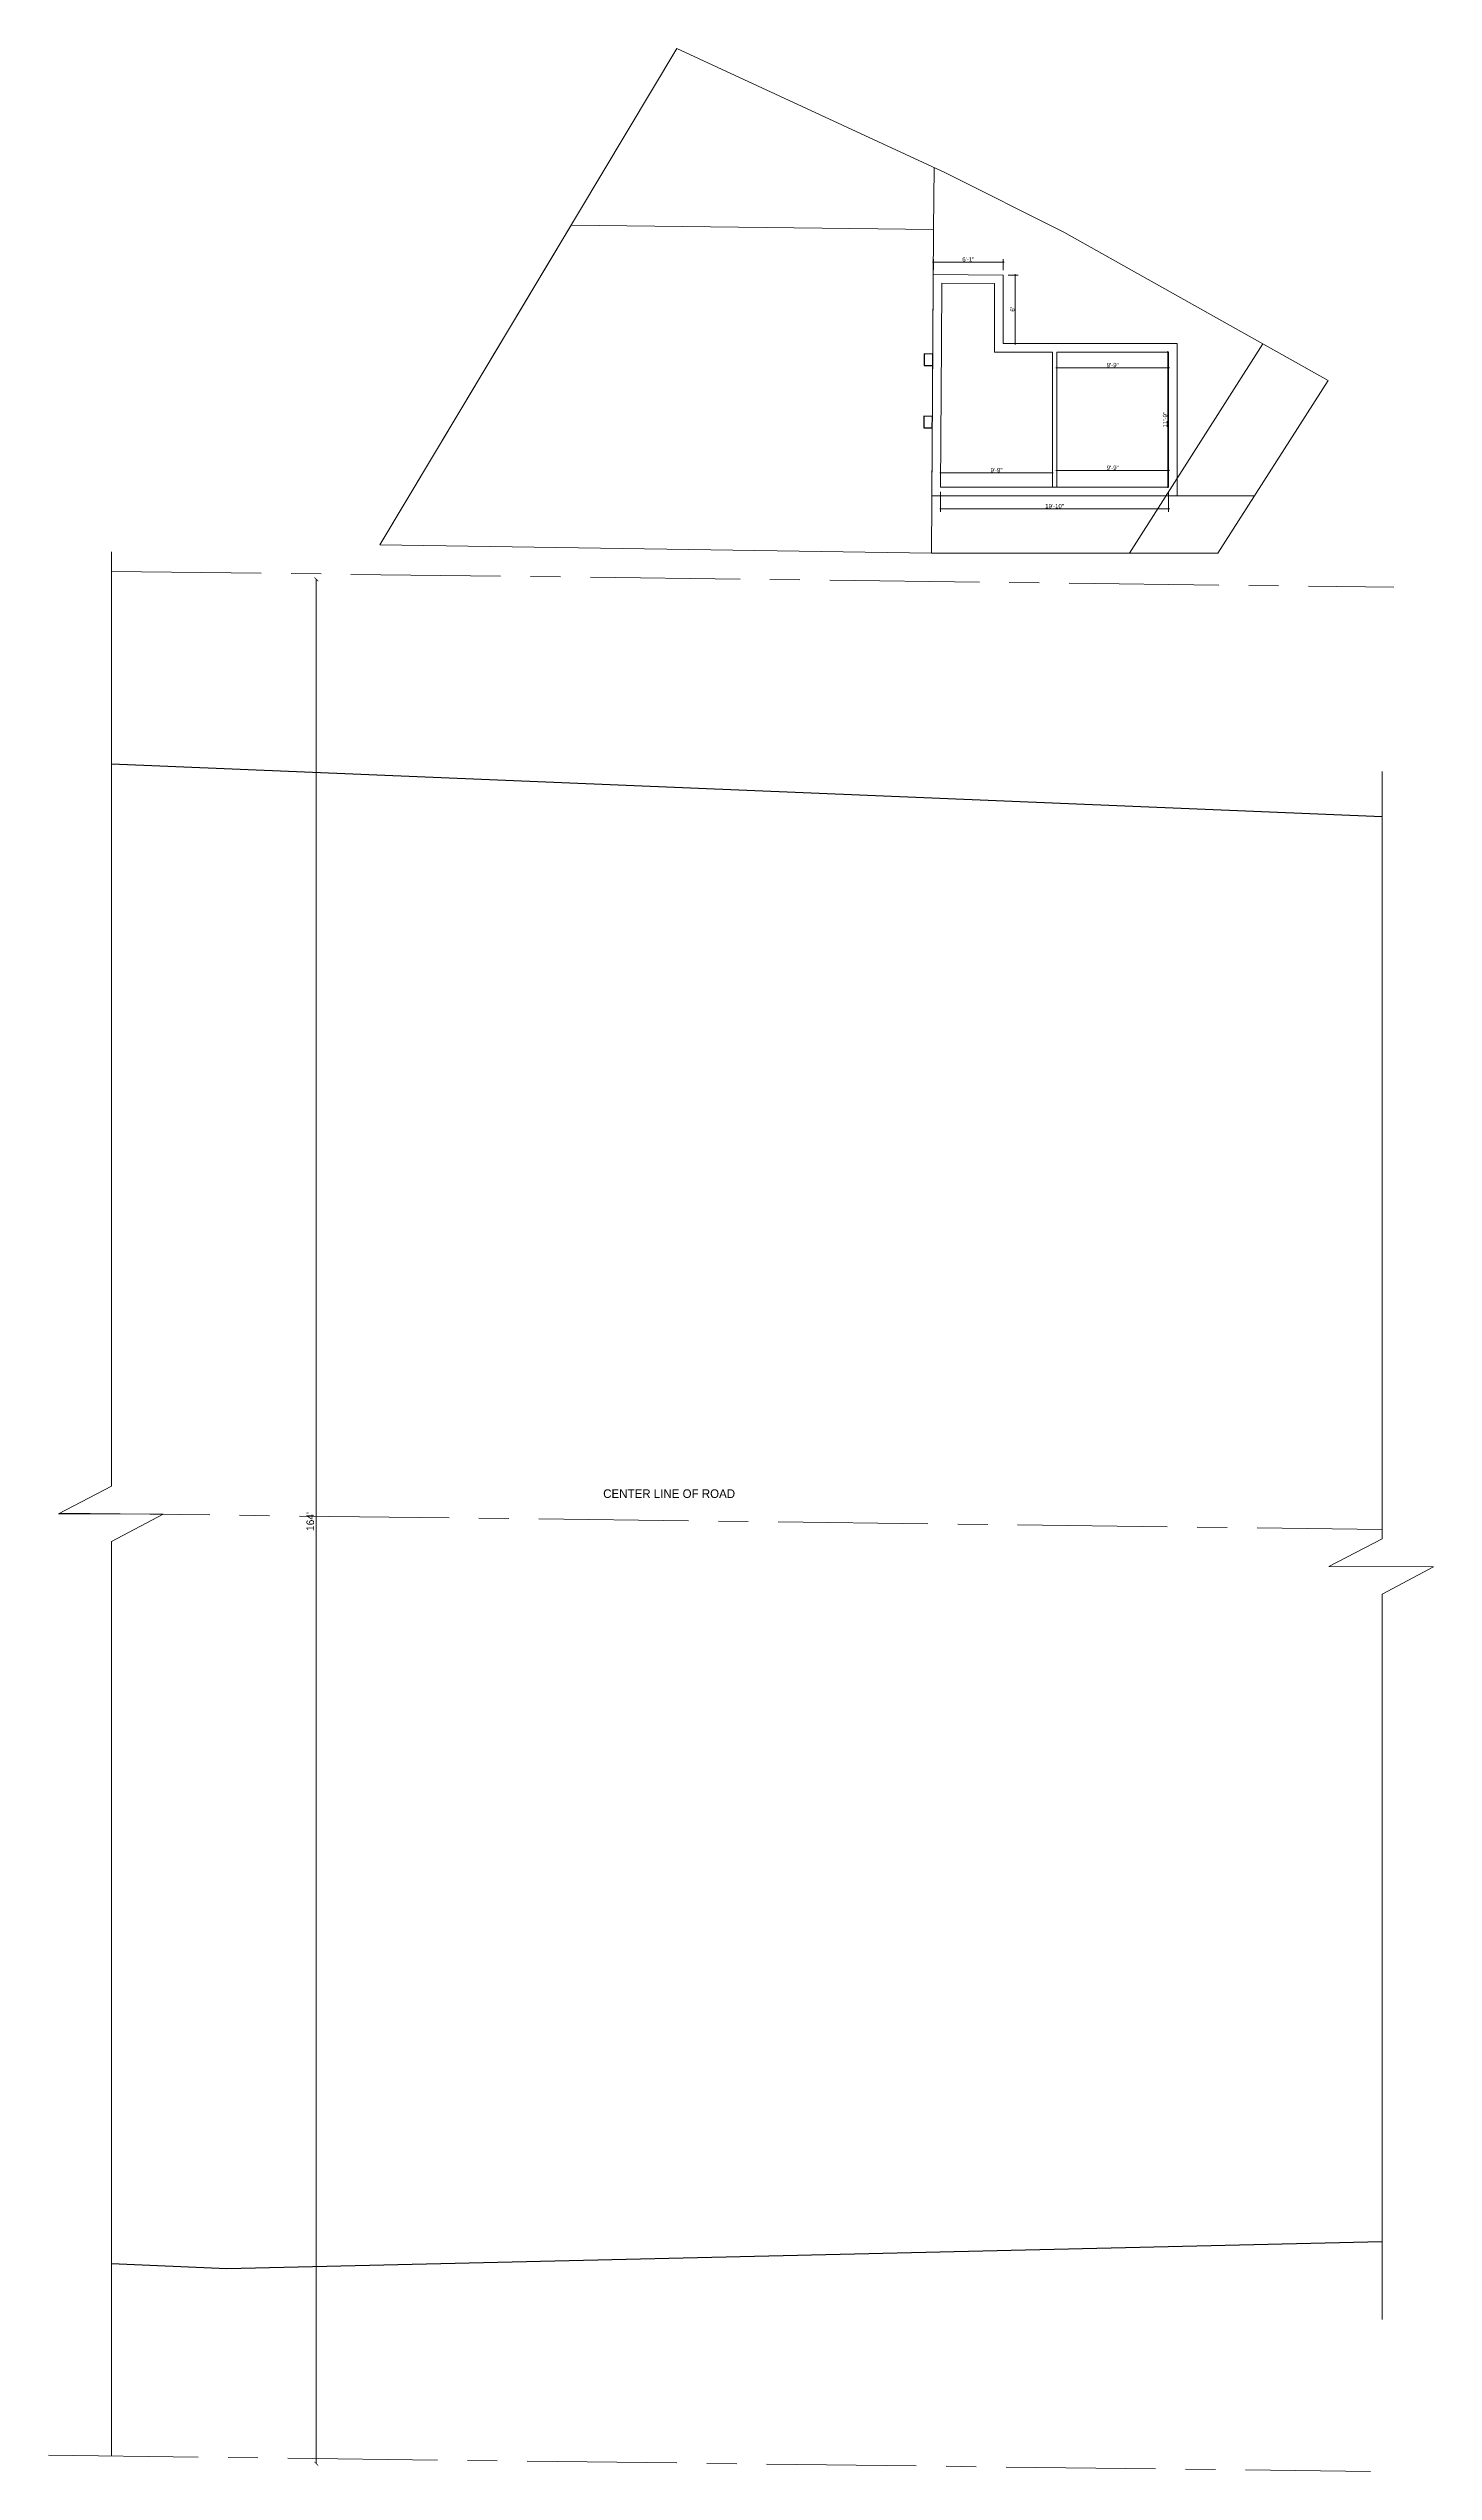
# Model space of a CAD drawing. Header units: inches. Extents: x 4069 to 291496, y -47643 to 12535.
# Drawn here: x 49157 to 50603, y 6206 to 8737 of the extents above; entities that cross this region are included whole.
import ezdxf

# ---------------------------------------------------------------- set-up
doc = ezdxf.new("R2010")
doc.units = ezdxf.units.IN
doc.header["$LTSCALE"] = 5
doc.header["$MEASUREMENT"] = 0
doc.linetypes.add('CENTER', pattern=[2, 1.25, -0.25, 0.25, -0.25])
doc.layers.add('A-WALL', color=7, linetype='Continuous', lineweight=9)
doc.layers.add('DOOR', color=62, linetype='Continuous', lineweight=0)
for name, color, linetype in [('DIM', 5, 'Continuous'), ('TEXT', 6, 'Continuous'), ('WALL', 7, 'Continuous')]:
    doc.layers.add(name, color=color, linetype=linetype)
doc.layers.add('dim line', color=7, linetype='Continuous', lineweight=15, true_color=0xfab2b2)
doc.styles.get("Standard").update_dxf_attribs({"font": 'arial.ttf'})
doc.styles.add('tt', font='stylu.ttf', dxfattribs={"height": 8})
doc.dimstyles.new('Copy(2) of STANDARD', dxfattribs={"dimtxt": 2, "dimasz": 4, "dimexe": 0, "dimexo": 0, "dimgap": 2, "dimtad": 1, "dimdec": 0, "dimzin": 0, "dimdsep": 46, "dimlunit": 3, "dimtxsty": 'tt', "dimblk": 'ARCHTICK', "dimcen": 0.0505, "dimse1": 1, "dimse2": 1, "dimclrd": 5, "dimclre": 5, "dimclrt": 7, "dimadec": 1, "dimazin": 0, "dimtm": 1e-09, "dimtfac": 1, "dimtdec": 0, "dimtofl": 0, "dimtmove": 1, "dimatfit": 3, "dimfxl": 1, "dimtolj": 2, "dimtzin": 0, "dimlwd": 13, "dimarcsym": 0})
doc.dimstyles.new('Standard$0', dxfattribs={"dimtxt": 6, "dimasz": 4, "dimexe": 3, "dimexo": 6, "dimgap": 3, "dimtad": 1, "dimdec": 1, "dimzin": 0, "dimdsep": 46, "dimlunit": 4, "dimtxsty": 'Standard', "dimcen": 0.09, "dimclrd": 6, "dimclre": 6, "dimclrt": 7, "dimadec": 0, "dimazin": 0, "dimtfac": 1, "dimtdec": 1, "dimtix": 1, "dimtofl": 0, "dimtmove": 1, "dimatfit": 3, "dimfxl": 1, "dimtolj": 1, "dimtzin": 0, "dimlwd": 18, "dimlwe": 18, "dimarcsym": 0})

# ---------------------------------------------------------------- blocks, each defined once
blk = doc.blocks.new('_ArchTick')
at = {"color": 0, "linetype": 'ByBlock', "const_width": 0.15}
blk.add_lwpolyline([(-0.5, -0.5), (0.5, 0.5)], dxfattribs=at)
blk = doc.blocks.new('*D1856')
at = {"layer": 'Defpoints', "color": 0, "ltscale": 5, "transparency": 16777216}
for p in [(49892.1, 8182.2), (49436.4, 6214.3), (49867.9, 6214.3)]:
    blk.add_point(p, dxfattribs=at)
at = {"layer": 'DIM', "color": 5, "lineweight": 13, "ltscale": 5, "transparency": 16777216}
blk.add_line((49436.4, 8182.2), (49436.4, 6214.3), dxfattribs=at)
at = {"layer": 'DIM', "color": 5, "lineweight": 13, "ltscale": 5, "transparency": 16777216, "xscale": 4, "yscale": 4, "zscale": 4}
for p, rotation in [((49436.4, 8182.2), 90), ((49436.4, 6214.3), 270)]:
    blk.add_blockref('_ArchTick', p, dxfattribs=dict(at, rotation=rotation))
at = {"layer": 'DIM', "color": 7, "ltscale": 5, "transparency": 16777216, "insert": (49430.2, 7198.2), "char_height": 8, "attachment_point": 5, "rotation": 90, "style": 'tt'}
blk.add_mtext("\\A2;164'", dxfattribs=at)
blk = doc.blocks.new('oblique')
at = {"color": 0, "lineweight": -2}
blk.add_line((0.25, 0.25), (-0.25, -0.25), dxfattribs=at)
at = {"layer": 'dim line', "lineweight": 9}
for p, q in [((-0.4375, 0), (0.4375, 0)), ((0, 0.4375), (0, -0.4375))]:
    blk.add_line(p, q, dxfattribs=at)
blk = doc.blocks.new('*D1858')
at = {"layer": 'A-WALL', "color": 47, "lineweight": 0, "ltscale": 5, "transparency": 16777216}
for p, q in [((50080.8, 8505.4), (50080.8, 8516.5)), ((50153.8, 8504.9), (50153.8, 8516.5))]:
    blk.add_line(p, q, dxfattribs=at)
at = {"layer": 'A-WALL', "color": 33, "lineweight": 0, "ltscale": 5, "transparency": 16777216}
blk.add_line((50080.8, 8513.5), (50153.8, 8513.5), dxfattribs=at)
at = {"layer": 'Defpoints', "color": 0, "ltscale": 5, "transparency": 16777216}
for p in [(50153.8, 8513.5), (50080.8, 8500.4, -58.2), (50153.8, 8499.9, -58.2)]:
    blk.add_point(p, dxfattribs=at)
at = {"layer": 'A-WALL', "color": 33, "lineweight": 0, "ltscale": 5, "transparency": 16777216, "xscale": 2, "yscale": 2, "zscale": 2, "rotation": 180}
blk.add_blockref('oblique', (50080.8, 8513.5), dxfattribs=at)
at = {"layer": 'A-WALL', "color": 33, "lineweight": 0, "ltscale": 5, "transparency": 16777216, "xscale": 2, "yscale": 2, "zscale": 2}
blk.add_blockref('oblique', (50153.8, 8513.5), dxfattribs=at)
at = {"layer": 'A-WALL', "color": 7, "ltscale": 5, "transparency": 16777216, "insert": (50117.3, 8516.3), "char_height": 4.5, "attachment_point": 5}
blk.add_mtext('\\A1;6\'-1"', dxfattribs=at)
blk = doc.blocks.new('_OBLIQUE')
at = {"color": 0, "linetype": 'ByBlock'}
blk.add_line((-0.5, -0.5), (0.5, 0.5), dxfattribs=at)
blk = doc.blocks.new('*D1859')
at = {"layer": 'A-WALL', "color": 47, "lineweight": 0, "ltscale": 5, "transparency": 16777216}
for p, q in [((50158.8, 8499.9), (50169.3, 8499.9)), ((50158.8, 8428.4), (50169.3, 8428.4))]:
    blk.add_line(p, q, dxfattribs=at)
at = {"layer": 'A-WALL', "color": 33, "lineweight": 0, "ltscale": 5, "transparency": 16777216}
blk.add_line((50166.3, 8499.9), (50166.3, 8428.4), dxfattribs=at)
at = {"layer": 'Defpoints', "color": 0, "ltscale": 5, "transparency": 16777216}
for p in [(50153.8, 8499.9, -58.2), (50153.8, 8428.4, -58.2), (50166.3, 8428.4)]:
    blk.add_point(p, dxfattribs=at)
at = {"layer": 'A-WALL', "color": 33, "lineweight": 0, "ltscale": 5, "transparency": 16777216, "xscale": 2, "yscale": 2, "zscale": 2}
for p, rotation in [((50166.3, 8499.9), 90), ((50166.3, 8428.4), 270)]:
    blk.add_blockref('oblique', p, dxfattribs=dict(at, rotation=rotation))
at = {"layer": 'A-WALL', "color": 7, "ltscale": 5, "transparency": 16777216, "insert": (50163.5, 8464.1), "char_height": 4.5, "attachment_point": 5, "rotation": 90}
blk.add_mtext("\\A1;6'", dxfattribs=at)
blk = doc.blocks.new('*D1860')
at = {"layer": 'A-WALL', "color": 47, "lineweight": 0, "ltscale": 5, "transparency": 16777216}
for p, q in [((50321.5, 8419.4), (50322.6, 8419.4)), ((50321.5, 8278.4), (50322.6, 8278.4))]:
    blk.add_line(p, q, dxfattribs=at)
at = {"layer": 'A-WALL', "color": 33, "lineweight": 0, "ltscale": 5, "transparency": 16777216}
blk.add_line((50325.6, 8419.4), (50325.6, 8278.4), dxfattribs=at)
at = {"layer": 'Defpoints', "color": 0, "ltscale": 5, "transparency": 16777216}
for p in [(50326.5, 8419.4, -58.2), (50325.6, 8278.4), (50326.5, 8278.4, -58.2)]:
    blk.add_point(p, dxfattribs=at)
at = {"layer": 'A-WALL', "color": 33, "lineweight": 0, "ltscale": 5, "transparency": 16777216, "xscale": 2, "yscale": 2, "zscale": 2}
for p, rotation in [((50325.6, 8419.4), 90), ((50325.6, 8278.4), 270)]:
    blk.add_blockref('oblique', p, dxfattribs=dict(at, rotation=rotation))
at = {"layer": 'A-WALL', "color": 7, "ltscale": 5, "transparency": 16777216, "insert": (50322.8, 8348.9), "char_height": 4.5, "attachment_point": 5, "rotation": 90}
blk.add_mtext('\\A1;11\'-9"', dxfattribs=at)
blk = doc.blocks.new('*D1861')
at = {"layer": 'A-WALL', "color": 47, "lineweight": 0, "ltscale": 5, "transparency": 16777216}
for p, q in [((50088.3, 8273.4), (50088.3, 8252.8)), ((50326.5, 8273.4), (50326.5, 8252.8))]:
    blk.add_line(p, q, dxfattribs=at)
at = {"layer": 'A-WALL', "color": 33, "lineweight": 0, "ltscale": 5, "transparency": 16777216}
blk.add_line((50326.5, 8255.8), (50088.3, 8255.8), dxfattribs=at)
at = {"layer": 'Defpoints', "color": 0, "ltscale": 5, "transparency": 16777216}
for p in [(50088.3, 8278.4, -58.2), (50326.5, 8278.4, -58.2), (50088.3, 8255.8)]:
    blk.add_point(p, dxfattribs=at)
at = {"layer": 'A-WALL', "color": 33, "lineweight": 0, "ltscale": 5, "transparency": 16777216, "xscale": 2, "yscale": 2, "zscale": 2, "rotation": 180}
blk.add_blockref('oblique', (50088.3, 8255.8), dxfattribs=at)
at = {"layer": 'A-WALL', "color": 33, "lineweight": 0, "ltscale": 5, "transparency": 16777216, "xscale": 2, "yscale": 2, "zscale": 2}
blk.add_blockref('oblique', (50326.5, 8255.8), dxfattribs=at)
at = {"layer": 'A-WALL', "color": 7, "ltscale": 5, "transparency": 16777216, "insert": (50207.4, 8258.6), "char_height": 4.5, "attachment_point": 5}
blk.add_mtext('\\A1;19\'-10"', dxfattribs=at)
blk = doc.blocks.new('*D1862')
at = {"layer": 'A-WALL', "color": 47, "lineweight": 0, "ltscale": 5, "transparency": 16777216}
for p, q in [((50209.7, 8414.4), (50209.7, 8400.1)), ((50326.5, 8414.4), (50326.5, 8400.1))]:
    blk.add_line(p, q, dxfattribs=at)
at = {"layer": 'A-WALL', "color": 33, "lineweight": 0, "ltscale": 5, "transparency": 16777216}
blk.add_line((50209.7, 8403.1), (50326.5, 8403.1), dxfattribs=at)
at = {"layer": 'Defpoints', "color": 0, "ltscale": 5, "transparency": 16777216}
for p in [(50209.7, 8419.4, -58.2), (50326.5, 8419.4, -58.2), (50326.5, 8403.1)]:
    blk.add_point(p, dxfattribs=at)
at = {"layer": 'A-WALL', "color": 33, "lineweight": 0, "ltscale": 5, "transparency": 16777216, "xscale": 2, "yscale": 2, "zscale": 2, "rotation": 180}
blk.add_blockref('oblique', (50209.7, 8403.1), dxfattribs=at)
at = {"layer": 'A-WALL', "color": 33, "lineweight": 0, "ltscale": 5, "transparency": 16777216, "xscale": 2, "yscale": 2, "zscale": 2}
blk.add_blockref('oblique', (50326.5, 8403.1), dxfattribs=at)
at = {"layer": 'A-WALL', "color": 7, "ltscale": 5, "transparency": 16777216, "insert": (50268.1, 8405.9), "char_height": 4.5, "attachment_point": 5}
blk.add_mtext('\\A1;9\'-9"', dxfattribs=at)
blk = doc.blocks.new('*D2851')
at = {"layer": 'A-WALL', "color": 47, "lineweight": 0, "ltscale": 5, "transparency": 16777216}
for p, q in [((50088.3, 8284.1), (50088.3, 8296.4)), ((50205.2, 8283.4), (50205.2, 8296.4))]:
    blk.add_line(p, q, dxfattribs=at)
at = {"layer": 'A-WALL', "color": 33, "lineweight": 0, "ltscale": 5, "transparency": 16777216}
blk.add_line((50205.2, 8293.4), (50088.3, 8293.4), dxfattribs=at)
at = {"layer": 'Defpoints', "color": 0, "ltscale": 5, "transparency": 16777216}
for p in [(50088.3, 8293.4), (50088.3, 8279.1, -58.2), (50205.2, 8278.4, -58.2)]:
    blk.add_point(p, dxfattribs=at)
at = {"layer": 'A-WALL', "color": 33, "lineweight": 0, "ltscale": 5, "transparency": 16777216, "xscale": 2, "yscale": 2, "zscale": 2, "rotation": 180}
blk.add_blockref('oblique', (50088.3, 8293.4), dxfattribs=at)
at = {"layer": 'A-WALL', "color": 33, "lineweight": 0, "ltscale": 5, "transparency": 16777216, "xscale": 2, "yscale": 2, "zscale": 2}
blk.add_blockref('oblique', (50205.2, 8293.4), dxfattribs=at)
at = {"layer": 'A-WALL', "color": 7, "ltscale": 5, "transparency": 16777216, "insert": (50146.8, 8296.2), "char_height": 4.5, "attachment_point": 5}
blk.add_mtext('\\A1;9\'-9"', dxfattribs=at)
blk = doc.blocks.new('*D2852')
at = {"layer": 'A-WALL', "color": 47, "lineweight": 0, "ltscale": 5, "transparency": 16777216}
for p, q in [((50209.7, 8283.4), (50209.7, 8298.9)), ((50326.5, 8283.4), (50326.5, 8298.9))]:
    blk.add_line(p, q, dxfattribs=at)
at = {"layer": 'A-WALL', "color": 33, "lineweight": 0, "ltscale": 5, "transparency": 16777216}
blk.add_line((50209.7, 8295.9), (50326.5, 8295.9), dxfattribs=at)
at = {"layer": 'Defpoints', "color": 0, "ltscale": 5, "transparency": 16777216}
for p in [(50209.7, 8278.4, -58.2), (50326.5, 8295.9), (50326.5, 8278.4, -58.2)]:
    blk.add_point(p, dxfattribs=at)
at = {"layer": 'A-WALL', "color": 33, "lineweight": 0, "ltscale": 5, "transparency": 16777216, "xscale": 2, "yscale": 2, "zscale": 2, "rotation": 180}
blk.add_blockref('oblique', (50209.7, 8295.9), dxfattribs=at)
at = {"layer": 'A-WALL', "color": 33, "lineweight": 0, "ltscale": 5, "transparency": 16777216, "xscale": 2, "yscale": 2, "zscale": 2}
blk.add_blockref('oblique', (50326.5, 8295.9), dxfattribs=at)
at = {"layer": 'A-WALL', "color": 7, "ltscale": 5, "transparency": 16777216, "insert": (50268.1, 8298.7), "char_height": 4.5, "attachment_point": 5}
blk.add_mtext('\\A1;9\'-9"', dxfattribs=at)

msp = doc.modelspace()

# ---------------------------------------------------------------- linework, layer by layer
for p, q in [((49222.71029, 7989.57995, -31.2793), (50549.4648, 7934.60523, -59.12383)), ((50549.4648, 6445.8675, 1.516), (49343.06003, 6417.79223, 1.516)), ((49343.06003, 6417.79223, 1.516), (49222.71029, 6422.95883, 1.516))]:
    msp.add_line(p, q)
at = {"layer": 'A-WALL', "ltscale": 5}
for p, q in [((50081.09087, 8547.35725), (50081.51469, 8612.26841)), ((50205.16709, 8278.36445), (50205.16709, 8419.35756)), ((50209.66709, 8278.36445), (50209.66709, 8419.35756)), ((50335.49944, 8269.36445), (50416.30443, 8269.36445)), ((50078.88403, 8209.36445), (50378.05673, 8209.36445))]:
    msp.add_line(p, q, dxfattribs=at)
at = {"layer": 'A-WALL', "linetype": 'CENTER', "ltscale": 25}
for p, q in [((49222.71029, 8190.40722), (50561.58601, 8173.91329)), ((49168.89057, 7206.99558), (50549.4648, 7189.98795)), ((49156.76936, 6223.07024), (50537.34358, 6206.06261))]:
    msp.add_line(p, q, dxfattribs=at)
at = {"layer": 'A-WALL', "ltscale": 5, "elevation": -58.16904}
for points in [[(49813.07442, 8736.54592), (49502.9489, 8218.00834), (50078.88403, 8209.36445), (50378.05673, 8209.36445), (50493.01172, 8389.69682), (50216.91783, 8544.76542), (50093.55275, 8606.69525)], [(50080.31389, 8428.35756), (50080.78399, 8500.35569), (50153.81546, 8499.88241), (50153.81546, 8428.35756), (50335.49944, 8428.35756), (50335.49944, 8269.36445), (50079.27579, 8269.36445)], [(50209.66709, 8419.35756), (50326.49944, 8419.35756), (50326.49944, 8278.36445), (50209.66709, 8278.36445)]]:
    msp.add_lwpolyline(points, close=True, dxfattribs=at)
for points in [[(50209.66709, 8419.35756), (50326.49944, 8419.35756), (50326.49944, 8278.36445), (50088.33474, 8278.36445), (50089.3137, 8428.2988), (50089.72504, 8491.29756), (50144.81546, 8490.94055), (50144.81546, 8419.35756), (50205.16709, 8419.35756)], [(50285.55657, 8209.36445), (50424.8983, 8427.95284)]]:
    msp.add_lwpolyline(points, dxfattribs=at)
at = {"layer": 'A-WALL', "linetype": 'Continuous', "ltscale": 5}
for points, elevation in [([(49222.71029, 8210.88055), (49222.71029, 7235.01007), (49167.12056, 7206.07424), (49276.3835, 7205.82424), (49222.71029, 7177.21527), (49222.71029, 6222.25789)], -31.2793), ([(50549.4648, 7981.45409), (50549.4648, 7180.03535), (50493.87507, 7151.09953), (50603.13801, 7150.84953), (50549.4648, 7122.24056), (50549.4648, 6364.80426)], -59.12383)]:
    msp.add_lwpolyline(points, dxfattribs=dict(at, elevation=elevation))
at = {"layer": 'DOOR', "lineweight": 13, "elevation": -58.16904}
msp.add_lwpolyline([(49502.9489, 8218.00834), (50078.88403, 8209.36445), (50081.09087, 8547.35725), (49702.61555, 8551.85595)], close=True, dxfattribs=at)
at = {"layer": 'WALL', "color": 2, "linetype": 'ByBlock', "ltscale": 5, "elevation": -58.16904}
for points in [[(50071.24263, 8417.47168), (50071.16427, 8405.4717), (50080.16372, 8405.35759), (50080.24207, 8417.35756)], [(50070.81823, 8352.47183), (50070.73987, 8340.47186), (50079.73932, 8340.35775), (50079.81767, 8352.35772)]]:
    msp.add_lwpolyline(points, close=True, dxfattribs=at)

# ---------------------------------------------------------------- texts
at = {"layer": 'TEXT', "lineweight": 70, "style": 'tt'}
msp.add_text('CENTER LINE OF ROAD ', height=9, dxfattribs=at).set_placement((49736.04754, 7222.80047, -58.16904))

# ---------------------------------------------------------------- dimensions: what is measured, and where the dimension line sits
at = {"layer": 'A-WALL', "ltscale": 5}
for base, p1, p2, picture, middle in [((50153.81546, 8513.48827), (50080.78399, 8500.35569, -58.16904), (50153.81546, 8499.88241, -58.16904), '*D1858', (50117.29972, 8516.28585)), ((50326.49944, 8403.14731), (50209.66709, 8419.35756, -58.16904), (50326.49944, 8419.35756, -58.16904), '*D1862', (50268.08327, 8405.94489)), ((50326.49944, 8295.85495), (50209.66709, 8278.36445, -58.16904), (50326.49944, 8278.36445, -58.16904), '*D2852', (50268.08327, 8298.65253)), ((50088.33474, 8255.77848), (50326.49944, 8278.36445, -58.16904), (50088.33474, 8278.36445, -58.16904), '*D1861', (50207.41709, 8258.57606)), ((50088.33972, 8293.35272), (50205.16709, 8278.36445, -58.16904), (50088.33972, 8279.12725, -58.16904), '*D2851', (50146.75341, 8296.1503))]:
    dim = msp.add_linear_dim(base=base, p1=p1, p2=p2, dimstyle='Standard$0', override={"dimtxt": 4.5, "dimasz": 2, "dimexo": 5, "dimgap": 0.5, "dimdec": 0, "dimzin": 12, "dimpost": '\\X', "dimblk": 'oblique', "dimcen": 3, "dimclrd": 33, "dimclre": 47, "dimtfac": 0.5, "dimtdec": 0, "dimfxl": 3, "dimlwd": 0, "dimlwe": 0}, dxfattribs=at)
    dim.commit()
    dim.dimension.update_dxf_attribs({"geometry": picture, "text_midpoint": middle})
for base, p1, p2, picture, middle in [((50166.26999, 8428.35756), (50153.81546, 8499.88241, -58.16904), (50153.81546, 8428.35756, -58.16904), '*D1859', (50163.47241, 8464.11999)), ((50325.57488, 8278.36445), (50326.49944, 8419.35756, -58.16904), (50326.49944, 8278.36445, -58.16904), '*D1860', (50322.7773, 8348.86101))]:
    dim = msp.add_linear_dim(base=base, p1=p1, p2=p2, angle=90, dimstyle='Standard$0', override={"dimtxt": 4.5, "dimasz": 2, "dimexo": 5, "dimgap": 0.5, "dimdec": 0, "dimzin": 12, "dimpost": '\\X', "dimblk": 'oblique', "dimcen": 3, "dimclrd": 33, "dimclre": 47, "dimtfac": 0.5, "dimtdec": 0, "dimfxl": 3, "dimlwd": 0, "dimlwe": 0}, dxfattribs=at)
    dim.commit()
    dim.dimension.update_dxf_attribs({"geometry": picture, "text_midpoint": middle})
at = {"layer": 'DIM', "ltscale": 5}
dim = msp.add_linear_dim(base=(49436.38695, 6214.30958), p1=(49892.14815, 8182.16026), p2=(49867.90572, 6214.30958), angle=90, dimstyle='Copy(2) of STANDARD', dxfattribs=at)
dim.commit()
dim.dimension.update_dxf_attribs({"geometry": '*D1856', "text_midpoint": (49430.20832, 7198.23492)})

doc.saveas('drawing.dxf')
